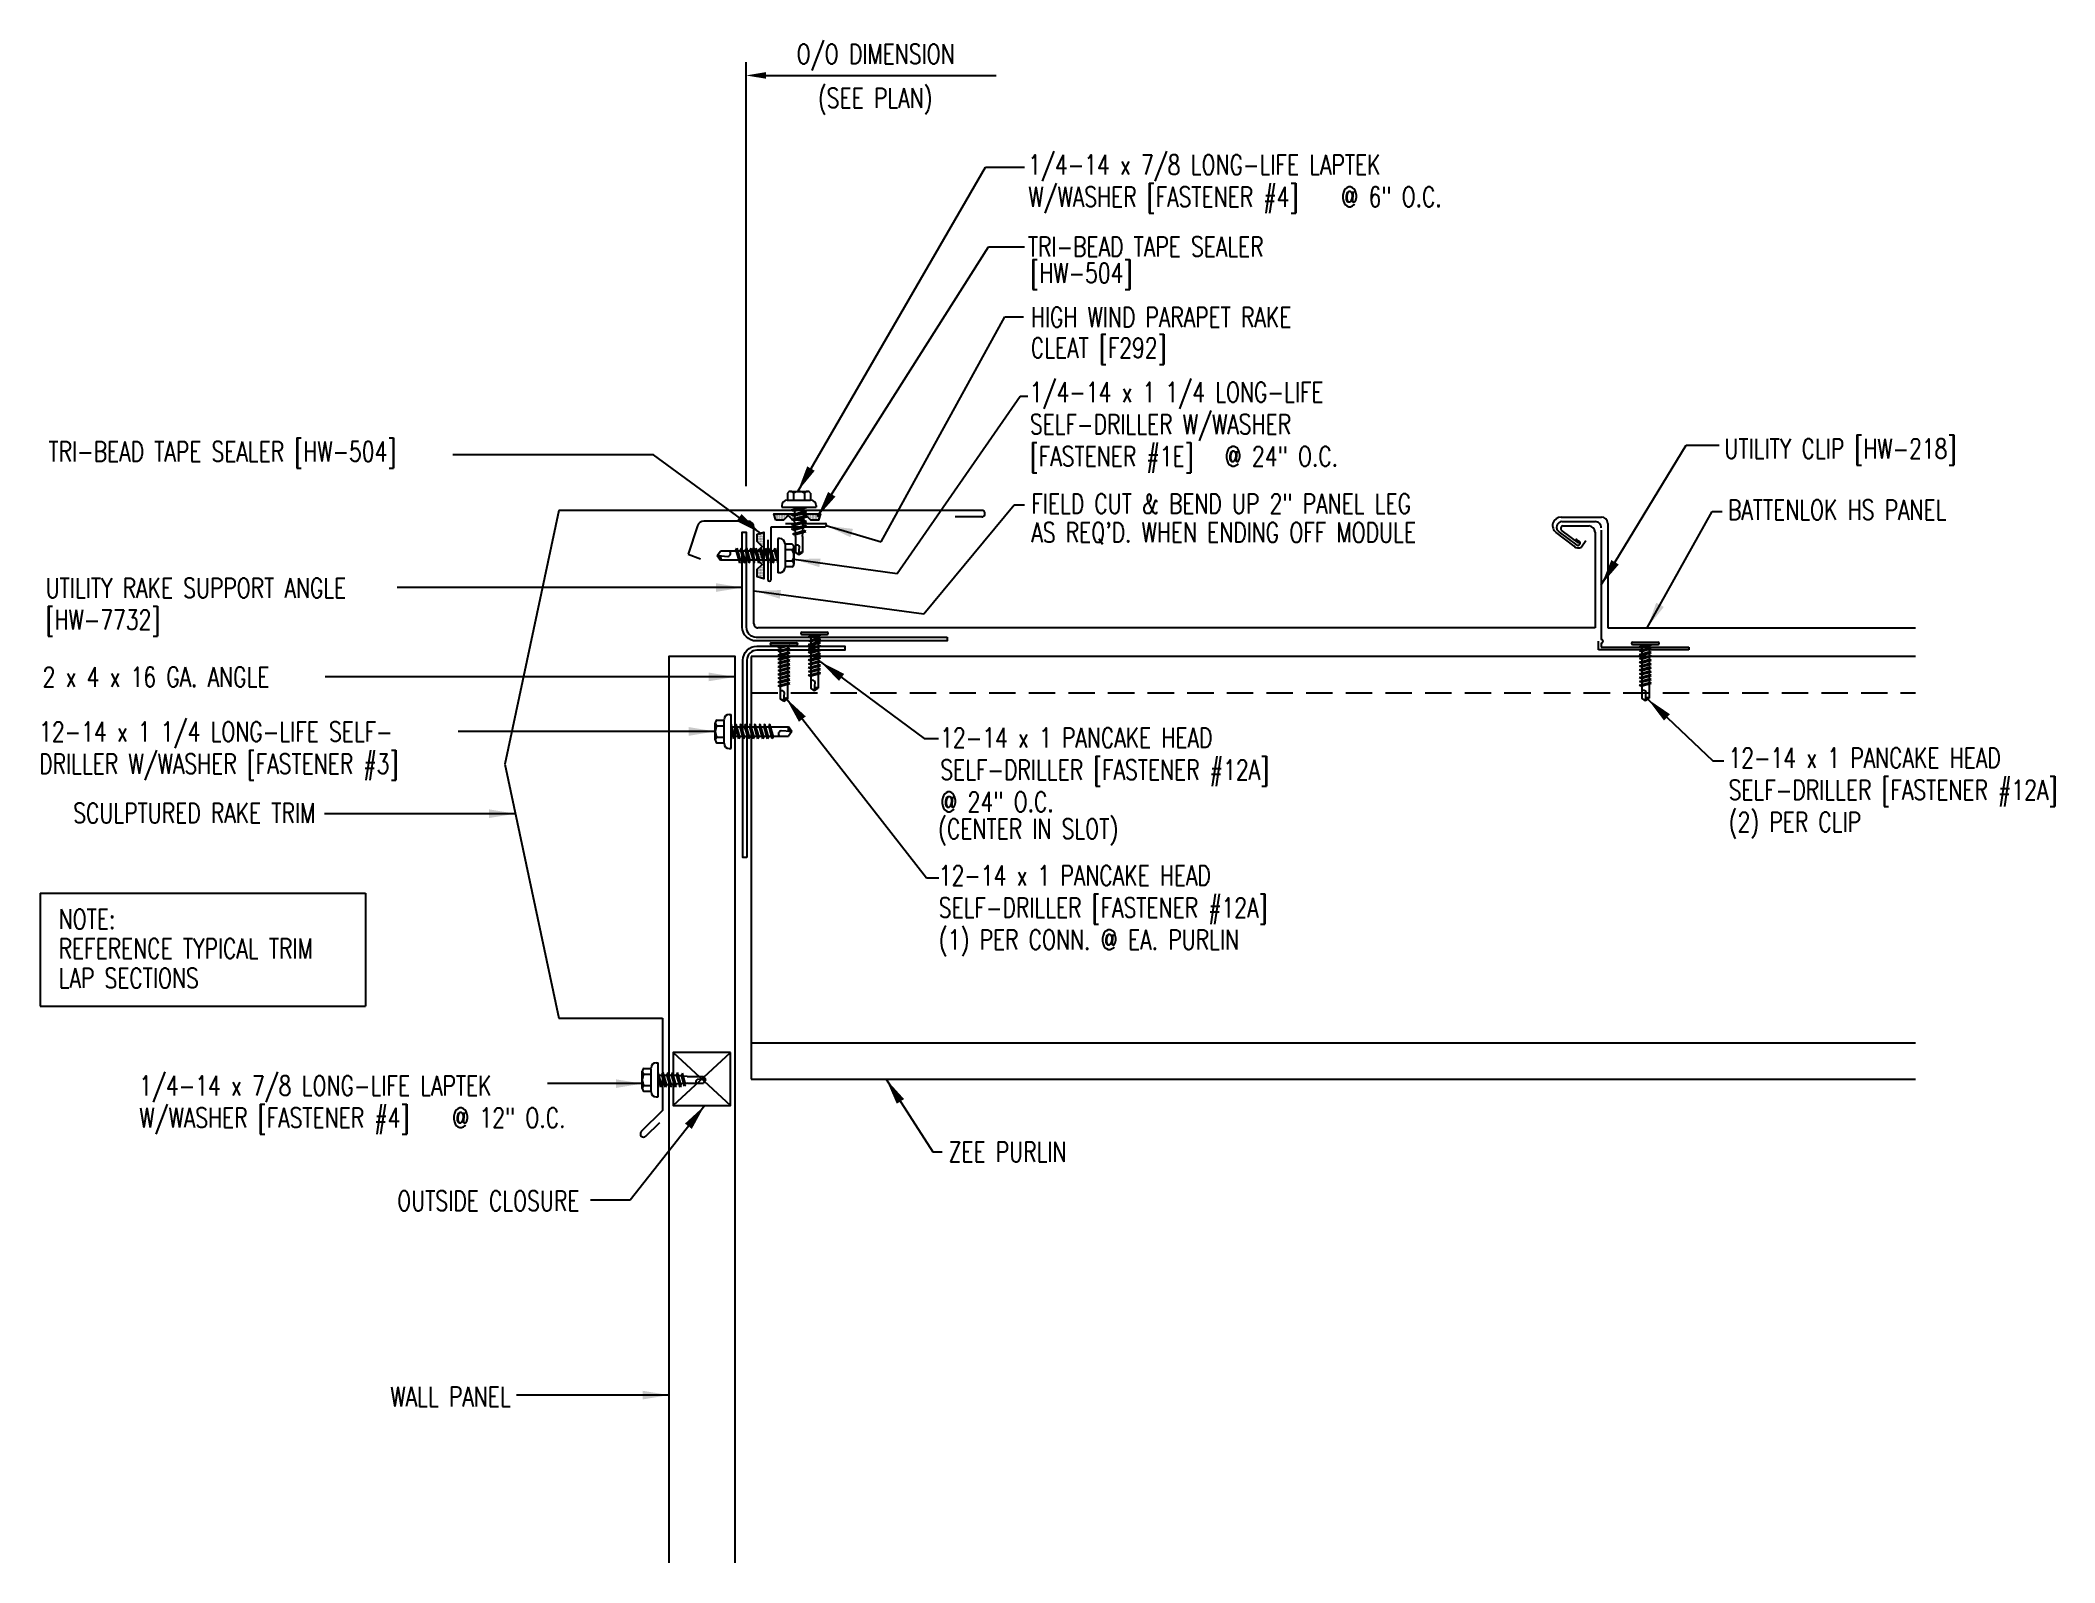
# Model space of a CAD drawing. Header units: inches. Extents: x 3.9 to 42, y 11.1 to 39.9.
import ezdxf
from ezdxf.enums import TextEntityAlignment as Align

# ---------------------------------------------------------------- set-up
doc = ezdxf.new("R2010")
doc.units = ezdxf.units.IN
doc.header["$MEASUREMENT"] = 0
doc.linetypes.add('HIDDEN', pattern=[0.375, 0.25, -0.125])
for name, color, linetype in [('clip', 5, 'Continuous'), ('CLO', 3, 'Continuous'), ('DIM', 2, 'Continuous'), ('FASTENER', 9, 'Continuous'), ('PANEL', 11, 'Continuous'), ('STLA', 10, 'Continuous'), ('TAPE', 8, 'Continuous'), ('TEXT', 2, 'Continuous'), ('TRIM', 6, 'Continuous')]:
    doc.layers.add(name, color=color, linetype=linetype)
doc.styles.add('TEXT1', font='ROMANS.shx', dxfattribs={"width": 0.75, "height": 0.375})
doc.dimstyles.new('DETAIL$7$7', dxfattribs={"dimscale": 4, "dimtxt": 0.375, "dimasz": 0.125, "dimexe": 0.0625, "dimexo": 0.125, "dimgap": 0.0625, "dimtad": 1, "dimdec": 4, "dimzin": 3, "dimdsep": 46, "dimlunit": 4, "dimtxsty": 'TEXT1', "dimblk": 'ARCHTICK', "dimcen": 0.0625, "dimclrd": 7, "dimclre": 7, "dimclrt": 2, "dimadec": 0, "dimazin": 0, "dimtfac": 0.59375, "dimtdec": 4, "dimtmove": 2, "dimatfit": 3, "dimfxl": 0, "dimfrac": 2, "dimtolj": 1, "dimtzin": 3, "dimarcsym": 0})

msp = doc.modelspace()

# ---------------------------------------------------------------- texts
at = {"layer": 'TEXT', "style": 'TEXT1', "width": 0.75}
for s, p in [('TRI-BEAD TAPE SEALER', (22.557, 35.825)), ('[HW-504]', (22.604, 35.325)), ('HIGH WIND PARAPET RAKE', (22.613, 34.49)), ('CLEAT [F292]', (22.613, 33.908)), ('UTILITY CLIP [HW-218]', (35.739, 32.001)), ('TRI-BEAD TAPE SEALER [HW-504]', (4.023, 31.946)), ('FIELD CUT & BEND UP 2" PANEL LEG', (22.623, 30.959)), ('BATTENLOK HS PANEL', (35.805, 30.842)), ("AS REQ'D. WHEN ENDING OFF MODULE", (22.623, 30.416)), ('UTILITY RAKE SUPPORT ANGLE', (3.969, 29.363)), ('[HW-7732]', (3.969, 28.763)), ('2 x 4 x 16 GA. ANGLE', (3.914, 27.68)), ('12-14 x 1 PANCAKE HEAD', (35.818, 26.148)), ('SELF-DRILLER [FASTENER #12A]', (35.818, 25.541)), ('(CENTER IN SLOT)', (20.857, 24.804)), ('(2) PER CLIP', (35.818, 24.934)), ('ZEE PURLIN', (21.058, 18.692))]:
    msp.add_text(s, height=0.375, dxfattribs=at).set_placement(p)
for s, p in [('SCULPTURED RAKE TRIM', (9.073, 25.104)), ('OUTSIDE CLOSURE', (14.07, 17.763)), ('WALL PANEL', (12.771, 14.059))]:
    msp.add_text(s, height=0.375, dxfattribs=at).set_placement(p, align=Align.RIGHT)
at = {"layer": 'TRIM', "color": 2, "style": 'TEXT1', "width": 0.75}
for s, p in [('O/O DIMENSION', (18.183, 39.471)), ('(SEE PLAN)', (18.583, 38.638))]:
    msp.add_text(s, height=0.375, dxfattribs=at).set_placement(p)

# ---------------------------------------------------------------- blocks, each defined once
blk = doc.blocks.new('*X2')
at = {"color": 0}
for p, q in [((-0.434, 0.135), (-0.434, 0.135)), ((-0.434, 0.123), (-0.434, 0.123)), ((-0.422, 0.141), (-0.422, 0.141)), ((-0.422, 0.129), (-0.422, 0.129)), ((-0.422, 0.117), (-0.422, 0.117)), ((-0.422, 0.105), (-0.422, 0.105)), ((-0.422, 0.094), (-0.422, 0.094)), ((-0.422, 0.082), (-0.422, 0.082)), ((-0.41, 0.135), (-0.41, 0.135)), ((-0.41, 0.123), (-0.41, 0.123)), ((-0.41, 0.111), (-0.41, 0.111)), ((-0.41, 0.1), (-0.41, 0.1)), ((-0.41, 0.088), (-0.41, 0.088)), ((-0.41, 0.076), (-0.41, 0.076)), ((-0.41, 0.064), (-0.41, 0.064)), ((-0.41, 0.053), (-0.41, 0.053)), ((-0.41, 0.041), (-0.41, 0.041)), ((-0.398, 0.141), (-0.398, 0.141)), ((-0.398, 0.129), (-0.398, 0.129)), ((-0.398, 0.117), (-0.398, 0.117)), ((-0.398, 0.105), (-0.398, 0.105)), ((-0.398, 0.094), (-0.398, 0.094)), ((-0.398, 0.082), (-0.398, 0.082)), ((-0.398, 0.07), (-0.398, 0.07)), ((-0.398, 0.059), (-0.398, 0.059)), ((-0.398, 0.047), (-0.398, 0.047)), ((-0.398, 0.035), (-0.398, 0.035)), ((-0.398, 0.023), (-0.398, 0.023)), ((-0.387, 0.135), (-0.387, 0.135)), ((-0.387, 0.123), (-0.387, 0.123)), ((-0.387, 0.111), (-0.387, 0.111)), ((-0.387, 0.1), (-0.387, 0.1)), ((-0.387, 0.088), (-0.387, 0.088)), ((-0.387, 0.076), (-0.387, 0.076)), ((-0.387, 0.064), (-0.387, 0.064)), ((-0.387, 0.053), (-0.387, 0.053)), ((-0.387, 0.041), (-0.387, 0.041)), ((-0.387, 0.029), (-0.387, 0.029)), ((-0.375, 0.141), (-0.375, 0.141)), ((-0.375, 0.129), (-0.375, 0.129)), ((-0.375, 0.117), (-0.375, 0.117)), ((-0.375, 0.105), (-0.375, 0.105)), ((-0.375, 0.094), (-0.375, 0.094)), ((-0.375, 0.082), (-0.375, 0.082)), ((-0.375, 0.07), (-0.375, 0.07)), ((-0.375, 0.059), (-0.375, 0.059)), ((-0.375, 0.047), (-0.375, 0.047)), ((-0.375, 0.035), (-0.375, 0.035)), ((-0.375, 0.023), (-0.375, 0.023)), ((-0.363, 0.135), (-0.363, 0.135)), ((-0.363, 0.123), (-0.363, 0.123)), ((-0.363, 0.111), (-0.363, 0.111)), ((-0.363, 0.1), (-0.363, 0.1)), ((-0.363, 0.088), (-0.363, 0.088)), ((-0.363, 0.076), (-0.363, 0.076)), ((-0.363, 0.064), (-0.363, 0.064)), ((-0.363, 0.053), (-0.363, 0.053)), ((-0.363, 0.041), (-0.363, 0.041)), ((-0.363, 0.029), (-0.363, 0.029)), ((-0.352, 0.141), (-0.352, 0.141)), ((-0.352, 0.129), (-0.352, 0.129)), ((-0.352, 0.117), (-0.352, 0.117)), ((-0.352, 0.105), (-0.352, 0.105)), ((-0.352, 0.094), (-0.352, 0.094)), ((-0.352, 0.082), (-0.352, 0.082)), ((-0.352, 0.07), (-0.352, 0.07)), ((-0.352, 0.059), (-0.352, 0.059)), ((-0.352, 0.047), (-0.352, 0.047)), ((-0.352, 0.035), (-0.352, 0.035)), ((-0.352, 0.023), (-0.352, 0.023)), ((-0.34, 0.135), (-0.34, 0.135)), ((-0.34, 0.123), (-0.34, 0.123)), ((-0.34, 0.111), (-0.34, 0.111)), ((-0.34, 0.1), (-0.34, 0.1)), ((-0.34, 0.088), (-0.34, 0.088)), ((-0.34, 0.076), (-0.34, 0.076)), ((-0.34, 0.064), (-0.34, 0.064)), ((-0.34, 0.053), (-0.34, 0.053)), ((-0.34, 0.041), (-0.34, 0.041)), ((-0.34, 0.029), (-0.34, 0.029)), ((-0.328, 0.141), (-0.328, 0.141)), ((-0.328, 0.129), (-0.328, 0.129)), ((-0.328, 0.117), (-0.328, 0.117)), ((-0.328, 0.105), (-0.328, 0.105)), ((-0.328, 0.094), (-0.328, 0.094)), ((-0.328, 0.082), (-0.328, 0.082)), ((-0.328, 0.07), (-0.328, 0.07)), ((-0.328, 0.059), (-0.328, 0.059)), ((-0.328, 0.047), (-0.328, 0.047)), ((-0.328, 0.035), (-0.328, 0.035)), ((-0.328, 0.023), (-0.328, 0.023)), ((-0.316, 0.135), (-0.316, 0.135)), ((-0.316, 0.123), (-0.316, 0.123)), ((-0.316, 0.111), (-0.316, 0.111)), ((-0.316, 0.1), (-0.316, 0.1)), ((-0.316, 0.088), (-0.316, 0.088)), ((-0.316, 0.076), (-0.316, 0.076)), ((-0.316, 0.064), (-0.316, 0.064)), ((-0.316, 0.053), (-0.316, 0.053)), ((-0.316, 0.041), (-0.316, 0.041)), ((-0.316, 0.029), (-0.316, 0.029)), ((-0.305, 0.141), (-0.305, 0.141)), ((-0.305, 0.129), (-0.305, 0.129)), ((-0.305, 0.117), (-0.305, 0.117)), ((-0.305, 0.105), (-0.305, 0.105)), ((-0.305, 0.094), (-0.305, 0.094)), ((-0.305, 0.082), (-0.305, 0.082)), ((-0.305, 0.07), (-0.305, 0.07)), ((-0.305, 0.059), (-0.305, 0.059)), ((-0.305, 0.047), (-0.305, 0.047)), ((-0.305, 0.035), (-0.305, 0.035)), ((-0.305, 0.023), (-0.305, 0.023)), ((-0.293, 0.135), (-0.293, 0.135)), ((-0.293, 0.123), (-0.293, 0.123)), ((-0.293, 0.111), (-0.293, 0.111)), ((-0.293, 0.1), (-0.293, 0.1)), ((-0.293, 0.088), (-0.293, 0.088)), ((-0.293, 0.076), (-0.293, 0.076)), ((-0.293, 0.064), (-0.293, 0.064)), ((-0.293, 0.053), (-0.293, 0.053)), ((-0.293, 0.041), (-0.293, 0.041)), ((-0.293, 0.029), (-0.293, 0.029)), ((-0.281, 0.141), (-0.281, 0.141)), ((-0.281, 0.129), (-0.281, 0.129)), ((-0.281, 0.117), (-0.281, 0.117)), ((-0.281, 0.105), (-0.281, 0.105)), ((-0.281, 0.094), (-0.281, 0.094)), ((-0.281, 0.082), (-0.281, 0.082)), ((-0.281, 0.07), (-0.281, 0.07)), ((-0.281, 0.059), (-0.281, 0.059)), ((-0.281, 0.047), (-0.281, 0.047)), ((-0.281, 0.035), (-0.281, 0.035)), ((-0.281, 0.023), (-0.281, 0.023)), ((-0.27, 0.135), (-0.27, 0.135)), ((-0.27, 0.123), (-0.27, 0.123)), ((-0.27, 0.111), (-0.27, 0.111)), ((-0.27, 0.1), (-0.27, 0.1)), ((-0.27, 0.088), (-0.27, 0.088)), ((-0.27, 0.076), (-0.27, 0.076)), ((-0.27, 0.064), (-0.27, 0.064)), ((-0.27, 0.053), (-0.27, 0.053)), ((-0.27, 0.041), (-0.27, 0.041)), ((-0.27, 0.029), (-0.27, 0.029)), ((-0.258, 0.141), (-0.258, 0.141)), ((-0.258, 0.129), (-0.258, 0.129)), ((-0.258, 0.117), (-0.258, 0.117)), ((-0.258, 0.105), (-0.258, 0.105)), ((-0.258, 0.094), (-0.258, 0.094)), ((-0.258, 0.082), (-0.258, 0.082)), ((-0.258, 0.07), (-0.258, 0.07)), ((-0.258, 0.059), (-0.258, 0.059)), ((-0.258, 0.047), (-0.258, 0.047)), ((-0.258, 0.035), (-0.258, 0.035)), ((-0.258, 0.023), (-0.258, 0.023)), ((-0.246, 0.135), (-0.246, 0.135)), ((-0.246, 0.123), (-0.246, 0.123)), ((-0.246, 0.111), (-0.246, 0.111)), ((-0.246, 0.1), (-0.246, 0.1)), ((-0.246, 0.088), (-0.246, 0.088)), ((-0.246, 0.076), (-0.246, 0.076)), ((-0.246, 0.064), (-0.246, 0.064)), ((-0.246, 0.053), (-0.246, 0.053)), ((-0.246, 0.041), (-0.246, 0.041)), ((-0.234, 0.141), (-0.234, 0.141)), ((-0.234, 0.129), (-0.234, 0.129)), ((-0.234, 0.117), (-0.234, 0.117)), ((-0.234, 0.105), (-0.234, 0.105)), ((-0.234, 0.094), (-0.234, 0.094)), ((-0.234, 0.082), (-0.234, 0.082)), ((-0.234, 0.07), (-0.234, 0.07)), ((-0.234, 0.059), (-0.234, 0.059)), ((-0.234, 0.047), (-0.234, 0.047)), ((-0.223, 0.135), (-0.223, 0.135)), ((-0.223, 0.123), (-0.223, 0.123)), ((-0.223, 0.111), (-0.223, 0.111)), ((-0.223, 0.1), (-0.223, 0.1)), ((-0.223, 0.088), (-0.223, 0.088)), ((-0.223, 0.076), (-0.223, 0.076)), ((-0.223, 0.064), (-0.223, 0.064)), ((-0.211, 0.141), (-0.211, 0.141)), ((-0.211, 0.129), (-0.211, 0.129)), ((-0.211, 0.117), (-0.211, 0.117)), ((-0.211, 0.105), (-0.211, 0.105)), ((-0.211, 0.094), (-0.211, 0.094)), ((-0.211, 0.082), (-0.211, 0.082)), ((-0.211, 0.07), (-0.211, 0.07)), ((-0.199, 0.135), (-0.199, 0.135)), ((-0.199, 0.123), (-0.199, 0.123)), ((-0.199, 0.111), (-0.199, 0.111)), ((-0.199, 0.1), (-0.199, 0.1)), ((-0.199, 0.088), (-0.199, 0.088)), ((-0.188, 0.141), (-0.188, 0.141)), ((-0.188, 0.129), (-0.188, 0.129)), ((-0.188, 0.117), (-0.188, 0.117)), ((-0.188, 0.105), (-0.188, 0.105)), ((-0.188, 0.094), (-0.188, 0.094)), ((-0.176, 0.135), (-0.176, 0.135)), ((-0.176, 0.123), (-0.176, 0.123)), ((-0.176, 0.111), (-0.176, 0.111)), ((-0.164, 0.141), (-0.164, 0.141)), ((-0.164, 0.129), (-0.164, 0.129)), ((-0.164, 0.117), (-0.164, 0.117)), ((-0.164, 0.105), (-0.164, 0.105)), ((-0.152, 0.135), (-0.152, 0.135)), ((-0.152, 0.123), (-0.152, 0.123)), ((-0.152, 0.111), (-0.152, 0.111)), ((-0.152, 0.1), (-0.152, 0.1)), ((-0.141, 0.141), (-0.141, 0.141)), ((-0.141, 0.129), (-0.141, 0.129)), ((-0.141, 0.117), (-0.141, 0.117)), ((-0.141, 0.105), (-0.141, 0.105)), ((-0.141, 0.094), (-0.141, 0.094)), ((-0.141, 0.082), (-0.141, 0.082)), ((-0.129, 0.135), (-0.129, 0.135)), ((-0.129, 0.123), (-0.129, 0.123)), ((-0.129, 0.111), (-0.129, 0.111)), ((-0.129, 0.1), (-0.129, 0.1)), ((-0.129, 0.088), (-0.129, 0.088)), ((-0.129, 0.076), (-0.129, 0.076)), ((-0.117, 0.141), (-0.117, 0.141)), ((-0.117, 0.129), (-0.117, 0.129)), ((-0.117, 0.117), (-0.117, 0.117)), ((-0.117, 0.105), (-0.117, 0.105)), ((-0.117, 0.094), (-0.117, 0.094)), ((-0.117, 0.082), (-0.117, 0.082)), ((-0.117, 0.07), (-0.117, 0.07)), ((-0.117, 0.059), (-0.117, 0.059)), ((-0.105, 0.135), (-0.105, 0.135)), ((-0.105, 0.123), (-0.105, 0.123)), ((-0.105, 0.111), (-0.105, 0.111)), ((-0.105, 0.1), (-0.105, 0.1)), ((-0.105, 0.088), (-0.105, 0.088)), ((-0.105, 0.076), (-0.105, 0.076)), ((-0.105, 0.064), (-0.105, 0.064)), ((-0.105, 0.053), (-0.105, 0.053)), ((-0.094, 0.141), (-0.094, 0.141)), ((-0.094, 0.129), (-0.094, 0.129)), ((-0.094, 0.117), (-0.094, 0.117)), ((-0.094, 0.105), (-0.094, 0.105)), ((-0.094, 0.094), (-0.094, 0.094)), ((-0.094, 0.082), (-0.094, 0.082)), ((-0.094, 0.07), (-0.094, 0.07)), ((-0.094, 0.059), (-0.094, 0.059)), ((-0.094, 0.047), (-0.094, 0.047)), ((-0.094, 0.035), (-0.094, 0.035)), ((-0.082, 0.135), (-0.082, 0.135)), ((-0.082, 0.123), (-0.082, 0.123)), ((-0.082, 0.111), (-0.082, 0.111)), ((-0.082, 0.1), (-0.082, 0.1)), ((-0.082, 0.088), (-0.082, 0.088)), ((-0.082, 0.076), (-0.082, 0.076)), ((-0.082, 0.064), (-0.082, 0.064)), ((-0.082, 0.053), (-0.082, 0.053)), ((-0.082, 0.041), (-0.082, 0.041)), ((-0.082, 0.029), (-0.082, 0.029)), ((-0.07, 0.141), (-0.07, 0.141)), ((-0.07, 0.129), (-0.07, 0.129)), ((-0.07, 0.117), (-0.07, 0.117)), ((-0.07, 0.105), (-0.07, 0.105)), ((-0.07, 0.094), (-0.07, 0.094)), ((-0.07, 0.082), (-0.07, 0.082)), ((-0.07, 0.07), (-0.07, 0.07)), ((-0.07, 0.059), (-0.07, 0.059)), ((-0.07, 0.047), (-0.07, 0.047)), ((-0.07, 0.035), (-0.07, 0.035)), ((-0.07, 0.023), (-0.07, 0.023)), ((-0.059, 0.135), (-0.059, 0.135)), ((-0.059, 0.123), (-0.059, 0.123)), ((-0.059, 0.111), (-0.059, 0.111)), ((-0.059, 0.1), (-0.059, 0.1)), ((-0.059, 0.088), (-0.059, 0.088)), ((-0.059, 0.076), (-0.059, 0.076)), ((-0.059, 0.064), (-0.059, 0.064)), ((-0.059, 0.053), (-0.059, 0.053)), ((-0.059, 0.041), (-0.059, 0.041)), ((-0.059, 0.029), (-0.059, 0.029)), ((-0.047, 0.141), (-0.047, 0.141)), ((-0.047, 0.129), (-0.047, 0.129)), ((-0.047, 0.117), (-0.047, 0.117)), ((-0.047, 0.105), (-0.047, 0.105)), ((-0.047, 0.094), (-0.047, 0.094)), ((-0.047, 0.082), (-0.047, 0.082)), ((-0.047, 0.07), (-0.047, 0.07)), ((-0.047, 0.059), (-0.047, 0.059)), ((-0.047, 0.047), (-0.047, 0.047)), ((-0.047, 0.035), (-0.047, 0.035)), ((-0.047, 0.023), (-0.047, 0.023)), ((-0.035, 0.135), (-0.035, 0.135)), ((-0.035, 0.123), (-0.035, 0.123)), ((-0.035, 0.111), (-0.035, 0.111)), ((-0.035, 0.1), (-0.035, 0.1)), ((-0.035, 0.088), (-0.035, 0.088)), ((-0.035, 0.076), (-0.035, 0.076)), ((-0.035, 0.064), (-0.035, 0.064)), ((-0.035, 0.053), (-0.035, 0.053)), ((-0.035, 0.041), (-0.035, 0.041)), ((-0.035, 0.029), (-0.035, 0.029)), ((-0.023, 0.141), (-0.023, 0.141)), ((-0.023, 0.129), (-0.023, 0.129)), ((-0.023, 0.117), (-0.023, 0.117)), ((-0.023, 0.105), (-0.023, 0.105)), ((-0.023, 0.094), (-0.023, 0.094)), ((-0.023, 0.082), (-0.023, 0.082)), ((-0.023, 0.07), (-0.023, 0.07)), ((-0.023, 0.059), (-0.023, 0.059)), ((-0.023, 0.047), (-0.023, 0.047)), ((-0.023, 0.035), (-0.023, 0.035)), ((-0.023, 0.023), (-0.023, 0.023)), ((-0.012, 0.135), (-0.012, 0.135)), ((-0.012, 0.123), (-0.012, 0.123)), ((-0.012, 0.111), (-0.012, 0.111)), ((-0.012, 0.1), (-0.012, 0.1)), ((-0.012, 0.088), (-0.012, 0.088)), ((-0.012, 0.076), (-0.012, 0.076)), ((-0.012, 0.064), (-0.012, 0.064)), ((-0.012, 0.053), (-0.012, 0.053)), ((-0.012, 0.041), (-0.012, 0.041)), ((-0.012, 0.029), (-0.012, 0.029)), ((0, 0.141), (0, 0.141)), ((0, 0.129), (0, 0.129)), ((0, 0.117), (0, 0.117)), ((0, 0.105), (0, 0.105)), ((0, 0.094), (0, 0.094)), ((0, 0.082), (0, 0.082)), ((0, 0.07), (0, 0.07)), ((0, 0.059), (0, 0.059)), ((0, 0.047), (0, 0.047)), ((0, 0.035), (0, 0.035)), ((0, 0.023), (0, 0.023)), ((0.012, 0.135), (0.012, 0.135)), ((0.012, 0.123), (0.012, 0.123)), ((0.012, 0.111), (0.012, 0.111)), ((0.012, 0.1), (0.012, 0.1)), ((0.012, 0.088), (0.012, 0.088)), ((0.012, 0.076), (0.012, 0.076)), ((0.012, 0.064), (0.012, 0.064)), ((0.012, 0.053), (0.012, 0.053)), ((0.012, 0.041), (0.012, 0.041)), ((0.012, 0.029), (0.012, 0.029)), ((0.023, 0.141), (0.023, 0.141)), ((0.023, 0.129), (0.023, 0.129)), ((0.023, 0.117), (0.023, 0.117)), ((0.023, 0.105), (0.023, 0.105)), ((0.023, 0.094), (0.023, 0.094)), ((0.023, 0.082), (0.023, 0.082)), ((0.023, 0.07), (0.023, 0.07)), ((0.023, 0.059), (0.023, 0.059)), ((0.023, 0.047), (0.023, 0.047)), ((0.023, 0.035), (0.023, 0.035)), ((0.023, 0.023), (0.023, 0.023)), ((0.035, 0.135), (0.035, 0.135)), ((0.035, 0.123), (0.035, 0.123)), ((0.035, 0.111), (0.035, 0.111)), ((0.035, 0.1), (0.035, 0.1)), ((0.035, 0.088), (0.035, 0.088)), ((0.035, 0.076), (0.035, 0.076)), ((0.035, 0.064), (0.035, 0.064)), ((0.035, 0.053), (0.035, 0.053)), ((0.035, 0.041), (0.035, 0.041)), ((0.035, 0.029), (0.035, 0.029)), ((0.047, 0.141), (0.047, 0.141)), ((0.047, 0.129), (0.047, 0.129)), ((0.047, 0.117), (0.047, 0.117)), ((0.047, 0.105), (0.047, 0.105)), ((0.047, 0.094), (0.047, 0.094)), ((0.047, 0.082), (0.047, 0.082)), ((0.047, 0.07), (0.047, 0.07)), ((0.047, 0.059), (0.047, 0.059)), ((0.047, 0.047), (0.047, 0.047)), ((0.047, 0.035), (0.047, 0.035)), ((0.047, 0.023), (0.047, 0.023)), ((0.059, 0.135), (0.059, 0.135)), ((0.059, 0.123), (0.059, 0.123)), ((0.059, 0.111), (0.059, 0.111)), ((0.059, 0.1), (0.059, 0.1)), ((0.059, 0.088), (0.059, 0.088)), ((0.059, 0.076), (0.059, 0.076)), ((0.059, 0.064), (0.059, 0.064)), ((0.059, 0.053), (0.059, 0.053)), ((0.059, 0.041), (0.059, 0.041)), ((0.059, 0.029), (0.059, 0.029)), ((0.07, 0.141), (0.07, 0.141)), ((0.07, 0.129), (0.07, 0.129)), ((0.07, 0.117), (0.07, 0.117)), ((0.07, 0.105), (0.07, 0.105)), ((0.07, 0.094), (0.07, 0.094)), ((0.07, 0.082), (0.07, 0.082)), ((0.07, 0.07), (0.07, 0.07)), ((0.07, 0.059), (0.07, 0.059)), ((0.07, 0.047), (0.07, 0.047)), ((0.07, 0.035), (0.07, 0.035)), ((0.07, 0.023), (0.07, 0.023)), ((0.082, 0.135), (0.082, 0.135)), ((0.082, 0.123), (0.082, 0.123)), ((0.082, 0.111), (0.082, 0.111)), ((0.082, 0.1), (0.082, 0.1)), ((0.082, 0.088), (0.082, 0.088)), ((0.082, 0.076), (0.082, 0.076)), ((0.082, 0.064), (0.082, 0.064)), ((0.082, 0.053), (0.082, 0.053)), ((0.082, 0.041), (0.082, 0.041)), ((0.082, 0.029), (0.082, 0.029)), ((0.094, 0.141), (0.094, 0.141)), ((0.094, 0.129), (0.094, 0.129)), ((0.094, 0.117), (0.094, 0.117)), ((0.094, 0.105), (0.094, 0.105)), ((0.094, 0.094), (0.094, 0.094)), ((0.094, 0.082), (0.094, 0.082)), ((0.094, 0.07), (0.094, 0.07)), ((0.094, 0.059), (0.094, 0.059)), ((0.094, 0.047), (0.094, 0.047)), ((0.094, 0.035), (0.094, 0.035)), ((0.105, 0.135), (0.105, 0.135)), ((0.105, 0.123), (0.105, 0.123)), ((0.105, 0.111), (0.105, 0.111)), ((0.105, 0.1), (0.105, 0.1)), ((0.105, 0.088), (0.105, 0.088)), ((0.105, 0.076), (0.105, 0.076)), ((0.105, 0.064), (0.105, 0.064)), ((0.105, 0.053), (0.105, 0.053)), ((0.117, 0.141), (0.117, 0.141)), ((0.117, 0.129), (0.117, 0.129)), ((0.117, 0.117), (0.117, 0.117)), ((0.117, 0.105), (0.117, 0.105)), ((0.117, 0.094), (0.117, 0.094)), ((0.117, 0.082), (0.117, 0.082)), ((0.117, 0.07), (0.117, 0.07)), ((0.117, 0.059), (0.117, 0.059)), ((0.129, 0.135), (0.129, 0.135)), ((0.129, 0.123), (0.129, 0.123)), ((0.129, 0.111), (0.129, 0.111)), ((0.129, 0.1), (0.129, 0.1)), ((0.129, 0.088), (0.129, 0.088)), ((0.129, 0.076), (0.129, 0.076)), ((0.141, 0.141), (0.141, 0.141)), ((0.141, 0.129), (0.141, 0.129)), ((0.141, 0.117), (0.141, 0.117)), ((0.141, 0.105), (0.141, 0.105)), ((0.141, 0.094), (0.141, 0.094)), ((0.141, 0.082), (0.141, 0.082)), ((0.152, 0.135), (0.152, 0.135)), ((0.152, 0.123), (0.152, 0.123)), ((0.152, 0.111), (0.152, 0.111)), ((0.152, 0.1), (0.152, 0.1)), ((0.164, 0.141), (0.164, 0.141)), ((0.164, 0.129), (0.164, 0.129)), ((0.164, 0.117), (0.164, 0.117)), ((0.164, 0.105), (0.164, 0.105)), ((0.176, 0.135), (0.176, 0.135)), ((0.176, 0.123), (0.176, 0.123)), ((0.176, 0.111), (0.176, 0.111)), ((0.188, 0.141), (0.188, 0.141)), ((0.188, 0.129), (0.188, 0.129)), ((0.188, 0.117), (0.188, 0.117)), ((0.188, 0.105), (0.188, 0.105)), ((0.188, 0.094), (0.188, 0.094)), ((0.199, 0.135), (0.199, 0.135)), ((0.199, 0.123), (0.199, 0.123)), ((0.199, 0.111), (0.199, 0.111)), ((0.199, 0.1), (0.199, 0.1)), ((0.199, 0.088), (0.199, 0.088)), ((0.211, 0.141), (0.211, 0.141)), ((0.211, 0.129), (0.211, 0.129)), ((0.211, 0.117), (0.211, 0.117)), ((0.211, 0.105), (0.211, 0.105)), ((0.211, 0.094), (0.211, 0.094)), ((0.211, 0.082), (0.211, 0.082)), ((0.211, 0.07), (0.211, 0.07)), ((0.223, 0.135), (0.223, 0.135)), ((0.223, 0.123), (0.223, 0.123)), ((0.223, 0.111), (0.223, 0.111)), ((0.223, 0.1), (0.223, 0.1)), ((0.223, 0.088), (0.223, 0.088)), ((0.223, 0.076), (0.223, 0.076)), ((0.223, 0.064), (0.223, 0.064)), ((0.234, 0.141), (0.234, 0.141)), ((0.234, 0.129), (0.234, 0.129)), ((0.234, 0.117), (0.234, 0.117)), ((0.234, 0.105), (0.234, 0.105)), ((0.234, 0.094), (0.234, 0.094)), ((0.234, 0.082), (0.234, 0.082)), ((0.234, 0.07), (0.234, 0.07)), ((0.234, 0.059), (0.234, 0.059)), ((0.234, 0.047), (0.234, 0.047)), ((0.246, 0.135), (0.246, 0.135)), ((0.246, 0.123), (0.246, 0.123)), ((0.246, 0.111), (0.246, 0.111)), ((0.246, 0.1), (0.246, 0.1)), ((0.246, 0.088), (0.246, 0.088)), ((0.246, 0.076), (0.246, 0.076)), ((0.246, 0.064), (0.246, 0.064)), ((0.246, 0.053), (0.246, 0.053)), ((0.246, 0.041), (0.246, 0.041)), ((0.258, 0.141), (0.258, 0.141)), ((0.258, 0.129), (0.258, 0.129)), ((0.258, 0.117), (0.258, 0.117)), ((0.258, 0.105), (0.258, 0.105)), ((0.258, 0.094), (0.258, 0.094)), ((0.258, 0.082), (0.258, 0.082)), ((0.258, 0.07), (0.258, 0.07)), ((0.258, 0.059), (0.258, 0.059)), ((0.258, 0.047), (0.258, 0.047)), ((0.258, 0.035), (0.258, 0.035)), ((0.258, 0.023), (0.258, 0.023)), ((0.27, 0.135), (0.27, 0.135)), ((0.27, 0.123), (0.27, 0.123)), ((0.27, 0.111), (0.27, 0.111)), ((0.27, 0.1), (0.27, 0.1)), ((0.27, 0.088), (0.27, 0.088)), ((0.27, 0.076), (0.27, 0.076)), ((0.27, 0.064), (0.27, 0.064)), ((0.27, 0.053), (0.27, 0.053)), ((0.27, 0.041), (0.27, 0.041)), ((0.27, 0.029), (0.27, 0.029)), ((0.281, 0.141), (0.281, 0.141)), ((0.281, 0.129), (0.281, 0.129)), ((0.281, 0.117), (0.281, 0.117)), ((0.281, 0.105), (0.281, 0.105)), ((0.281, 0.094), (0.281, 0.094)), ((0.281, 0.082), (0.281, 0.082)), ((0.281, 0.07), (0.281, 0.07)), ((0.281, 0.059), (0.281, 0.059)), ((0.281, 0.047), (0.281, 0.047)), ((0.281, 0.035), (0.281, 0.035)), ((0.281, 0.023), (0.281, 0.023)), ((0.293, 0.135), (0.293, 0.135)), ((0.293, 0.123), (0.293, 0.123)), ((0.293, 0.111), (0.293, 0.111)), ((0.293, 0.1), (0.293, 0.1)), ((0.293, 0.088), (0.293, 0.088)), ((0.293, 0.076), (0.293, 0.076)), ((0.293, 0.064), (0.293, 0.064)), ((0.293, 0.053), (0.293, 0.053)), ((0.293, 0.041), (0.293, 0.041)), ((0.293, 0.029), (0.293, 0.029)), ((0.305, 0.141), (0.305, 0.141)), ((0.305, 0.129), (0.305, 0.129)), ((0.305, 0.117), (0.305, 0.117)), ((0.305, 0.105), (0.305, 0.105)), ((0.305, 0.094), (0.305, 0.094)), ((0.305, 0.082), (0.305, 0.082)), ((0.305, 0.07), (0.305, 0.07)), ((0.305, 0.059), (0.305, 0.059)), ((0.305, 0.047), (0.305, 0.047)), ((0.305, 0.035), (0.305, 0.035)), ((0.305, 0.023), (0.305, 0.023)), ((0.316, 0.135), (0.316, 0.135)), ((0.316, 0.123), (0.316, 0.123)), ((0.316, 0.111), (0.316, 0.111)), ((0.316, 0.1), (0.316, 0.1)), ((0.316, 0.088), (0.316, 0.088)), ((0.316, 0.076), (0.316, 0.076)), ((0.316, 0.064), (0.316, 0.064)), ((0.316, 0.053), (0.316, 0.053)), ((0.316, 0.041), (0.316, 0.041)), ((0.316, 0.029), (0.316, 0.029)), ((0.328, 0.141), (0.328, 0.141)), ((0.328, 0.129), (0.328, 0.129)), ((0.328, 0.117), (0.328, 0.117)), ((0.328, 0.105), (0.328, 0.105)), ((0.328, 0.094), (0.328, 0.094)), ((0.328, 0.082), (0.328, 0.082)), ((0.328, 0.07), (0.328, 0.07)), ((0.328, 0.059), (0.328, 0.059)), ((0.328, 0.047), (0.328, 0.047)), ((0.328, 0.035), (0.328, 0.035)), ((0.328, 0.023), (0.328, 0.023)), ((0.34, 0.135), (0.34, 0.135)), ((0.34, 0.123), (0.34, 0.123)), ((0.34, 0.111), (0.34, 0.111)), ((0.34, 0.1), (0.34, 0.1)), ((0.34, 0.088), (0.34, 0.088)), ((0.34, 0.076), (0.34, 0.076)), ((0.34, 0.064), (0.34, 0.064)), ((0.34, 0.053), (0.34, 0.053)), ((0.34, 0.041), (0.34, 0.041)), ((0.34, 0.029), (0.34, 0.029)), ((0.352, 0.141), (0.352, 0.141)), ((0.352, 0.129), (0.352, 0.129)), ((0.352, 0.117), (0.352, 0.117)), ((0.352, 0.105), (0.352, 0.105)), ((0.352, 0.094), (0.352, 0.094)), ((0.352, 0.082), (0.352, 0.082)), ((0.352, 0.07), (0.352, 0.07)), ((0.352, 0.059), (0.352, 0.059)), ((0.352, 0.047), (0.352, 0.047)), ((0.352, 0.035), (0.352, 0.035)), ((0.352, 0.023), (0.352, 0.023)), ((0.363, 0.135), (0.363, 0.135)), ((0.363, 0.123), (0.363, 0.123)), ((0.363, 0.111), (0.363, 0.111)), ((0.363, 0.1), (0.363, 0.1)), ((0.363, 0.088), (0.363, 0.088)), ((0.363, 0.076), (0.363, 0.076)), ((0.363, 0.064), (0.363, 0.064)), ((0.363, 0.053), (0.363, 0.053)), ((0.363, 0.041), (0.363, 0.041)), ((0.363, 0.029), (0.363, 0.029)), ((0.375, 0.141), (0.375, 0.141)), ((0.375, 0.129), (0.375, 0.129)), ((0.375, 0.117), (0.375, 0.117)), ((0.375, 0.105), (0.375, 0.105)), ((0.375, 0.094), (0.375, 0.094)), ((0.375, 0.082), (0.375, 0.082)), ((0.375, 0.07), (0.375, 0.07)), ((0.375, 0.059), (0.375, 0.059)), ((0.375, 0.047), (0.375, 0.047)), ((0.375, 0.035), (0.375, 0.035)), ((0.375, 0.023), (0.375, 0.023)), ((0.387, 0.135), (0.387, 0.135)), ((0.387, 0.123), (0.387, 0.123)), ((0.387, 0.111), (0.387, 0.111)), ((0.387, 0.1), (0.387, 0.1)), ((0.387, 0.088), (0.387, 0.088)), ((0.387, 0.076), (0.387, 0.076)), ((0.387, 0.064), (0.387, 0.064)), ((0.387, 0.053), (0.387, 0.053)), ((0.387, 0.041), (0.387, 0.041)), ((0.387, 0.029), (0.387, 0.029)), ((0.398, 0.141), (0.398, 0.141)), ((0.398, 0.129), (0.398, 0.129)), ((0.398, 0.117), (0.398, 0.117)), ((0.398, 0.105), (0.398, 0.105)), ((0.398, 0.094), (0.398, 0.094)), ((0.398, 0.082), (0.398, 0.082)), ((0.398, 0.07), (0.398, 0.07)), ((0.398, 0.059), (0.398, 0.059)), ((0.398, 0.047), (0.398, 0.047)), ((0.398, 0.035), (0.398, 0.035)), ((0.398, 0.023), (0.398, 0.023)), ((0.41, 0.135), (0.41, 0.135)), ((0.41, 0.123), (0.41, 0.123)), ((0.41, 0.111), (0.41, 0.111)), ((0.41, 0.1), (0.41, 0.1)), ((0.41, 0.088), (0.41, 0.088)), ((0.41, 0.076), (0.41, 0.076)), ((0.41, 0.064), (0.41, 0.064)), ((0.41, 0.053), (0.41, 0.053)), ((0.41, 0.041), (0.41, 0.041)), ((0.422, 0.141), (0.422, 0.141)), ((0.422, 0.129), (0.422, 0.129)), ((0.422, 0.117), (0.422, 0.117)), ((0.422, 0.105), (0.422, 0.105)), ((0.422, 0.094), (0.422, 0.094)), ((0.422, 0.082), (0.422, 0.082)), ((0.434, 0.135), (0.434, 0.135)), ((0.434, 0.123), (0.434, 0.123))]:
    blk.add_line(p, q, dxfattribs=at)
blk = doc.blocks.new('MB_DBTAP')
at = {"layer": 'TAPE', "color": 9}
blk.add_lwpolyline([(-0.403, 0.018), (-0.442, 0.141), (0.442, 0.141), (0.403, 0.018), (0.26, 0.018), (0.17, 0.109), (0.079, 0.018), (0, 0.018), (-0.079, 0.018), (-0.17, 0.109), (-0.26, 0.018)], close=True, dxfattribs=at)
at = {"layer": 'TAPE', "color": 251}
blk.add_blockref('*X2', (0, 0), dxfattribs=at)
blk = doc.blocks.new('MB_DW3')
at = {"layer": 'FASTENER'}
for p, q in [((-0.324, 0.071), (-0.324, 0.037)), ((-0.324, 0.037), (0.324, 0.037)), ((-0.224, 0.171), (0.215, 0.171)), ((-0.215, 0.305), (-0.215, 0.171)), ((-0.161, 0.337), (0.161, 0.337)), ((-0.139, -0.016), (0.046, 0.037)), ((-0.107, 0.305), (-0.107, 0.171)), ((-0.104, -0.036), (0.139, 0.033)), ((-0.086, 0.037), (0.086, 0.037)), ((-0.086, 0.037), (-0.086, -0.001)), ((0.086, 0.037), (0.133, 0.037)), ((0.086, 0.018), (0.086, -0.042)), ((0.107, 0.305), (0.107, 0.171)), ((0.139, 0.033), (0.133, 0.037)), ((0.215, 0.305), (0.215, 0.171)), ((0.324, 0.071), (0.324, 0.037)), ((-0.104, -0.036), (-0.139, -0.016)), ((-0.139, -0.107), (0.104, -0.038)), ((-0.104, -0.127), (-0.139, -0.107)), ((-0.139, -0.198), (0.104, -0.128)), ((-0.104, -0.218), (-0.139, -0.198)), ((-0.139, -0.289), (0.104, -0.219)), ((-0.104, -0.309), (-0.139, -0.289)), ((-0.139, -0.38), (0.104, -0.31)), ((-0.104, -0.4), (-0.139, -0.38)), ((-0.104, -0.127), (0.139, -0.058)), ((-0.104, -0.218), (0.139, -0.149)), ((-0.104, -0.309), (0.139, -0.239)), ((-0.104, -0.4), (0.139, -0.33)), ((-0.086, -0.031), (-0.086, -0.092)), ((-0.086, -0.122), (-0.086, -0.183)), ((-0.086, -0.213), (-0.086, -0.274)), ((-0.086, -0.304), (-0.086, -0.364)), ((0.086, -0.073), (0.086, -0.133)), ((0.086, -0.164), (0.086, -0.224)), ((0.086, -0.255), (0.086, -0.315)), ((0.086, -0.345), (0.086, -0.406)), ((0.139, -0.058), (0.104, -0.038)), ((0.139, -0.149), (0.104, -0.128)), ((0.139, -0.239), (0.104, -0.219)), ((0.139, -0.33), (0.104, -0.31)), ((-0.139, -0.47), (0.104, -0.401)), ((-0.104, -0.491), (-0.139, -0.47)), ((-0.139, -0.561), (0.104, -0.492)), ((-0.104, -0.581), (-0.139, -0.561)), ((-0.139, -0.652), (0.104, -0.583)), ((-0.104, -0.672), (-0.139, -0.652)), ((-0.139, -0.743), (0.104, -0.674)), ((-0.104, -0.763), (-0.139, -0.743)), ((-0.104, -0.491), (0.139, -0.421)), ((-0.104, -0.581), (0.139, -0.512)), ((-0.104, -0.672), (0.139, -0.603)), ((-0.104, -0.763), (0.139, -0.694)), ((-0.086, -0.395), (-0.086, -0.455)), ((-0.086, -0.486), (-0.086, -0.546)), ((-0.086, -0.577), (-0.086, -0.637)), ((-0.086, -0.667), (-0.086, -0.728)), ((-0.086, -0.758), (-0.086, -1.05)), ((0.086, -0.436), (0.086, -0.497)), ((0.086, -0.527), (0.086, -0.588)), ((0.086, -0.618), (0.086, -0.679)), ((0.086, -0.709), (0.086, -1.05)), ((0.139, -0.421), (0.104, -0.401)), ((0.139, -0.512), (0.104, -0.492)), ((0.139, -0.603), (0.104, -0.583)), ((0.139, -0.694), (0.104, -0.674)), ((0, -1.111), (-0.086, -1.05)), ((-0.002, -1.095), (0.014, -0.909)), ((0, -1.111), (0.086, -1.05))]:
    blk.add_line(p, q, dxfattribs=at)
for centre, radius, start, end in [((-0.224, 0.071), 0.1, 90, 180), ((-0.161, 0.274), 0.0628, 29.8754, 150.1246), ((0, 0.141), 0.196, 56.9974, 123.0026), ((0.161, 0.274), 0.0628, 29.8754, 150.1246), ((0.224, 0.071), 0.1, 0, 90), ((-0.046, -0.921), 0.0615, 11.1445, 130.906), ((0.054, -1.097), 0.0563, 55.4585, 194.8454)]:
    blk.add_arc(centre, radius, start, end, dxfattribs=at)
blk = doc.blocks.new('MB_DW4')
at = {"layer": 'FASTENER'}
for p, q in [((-0.326, 0.071), (-0.326, 0.037)), ((-0.326, 0.037), (0.322, 0.037)), ((-0.226, 0.171), (0.214, 0.171)), ((-0.217, 0.305), (-0.217, 0.171)), ((-0.163, 0.337), (0.159, 0.337)), ((-0.141, -0.014), (0.037, 0.037)), ((-0.108, 0.305), (-0.108, 0.171)), ((-0.105, -0.034), (0.137, 0.035)), ((-0.088, 0.037), (-0.088, 0.001)), ((-0.088, 0.037), (0.085, 0.037)), ((0.085, 0.037), (0.134, 0.037)), ((0.085, 0.02), (0.085, -0.041)), ((0.105, 0.305), (0.105, 0.171)), ((0.137, 0.035), (0.134, 0.037)), ((0.214, 0.305), (0.214, 0.171)), ((0.322, 0.071), (0.322, 0.037)), ((-0.105, -0.034), (-0.141, -0.014)), ((-0.141, -0.105), (0.102, -0.036)), ((-0.105, -0.125), (-0.141, -0.105)), ((-0.141, -0.196), (0.102, -0.127)), ((-0.105, -0.216), (-0.141, -0.196)), ((-0.141, -0.287), (0.102, -0.217)), ((-0.105, -0.307), (-0.141, -0.287)), ((-0.141, -0.378), (0.102, -0.308)), ((-0.105, -0.398), (-0.141, -0.378)), ((-0.105, -0.125), (0.137, -0.056)), ((-0.105, -0.216), (0.137, -0.147)), ((-0.105, -0.307), (0.137, -0.238)), ((-0.105, -0.398), (0.137, -0.328)), ((-0.088, -0.029), (-0.088, -0.09)), ((-0.088, -0.12), (-0.088, -0.181)), ((-0.084, -0.27), (-0.088, -0.211)), ((-0.078, -0.36), (-0.082, -0.3)), ((0.071, -0.408), (0.075, -0.346)), ((0.077, -0.315), (0.082, -0.253)), ((0.084, -0.223), (0.085, -0.211)), ((0.085, -0.071), (0.085, -0.131)), ((0.085, -0.162), (0.085, -0.211)), ((0.137, -0.056), (0.102, -0.036)), ((0.137, -0.147), (0.102, -0.127)), ((0.137, -0.238), (0.102, -0.217)), ((0.137, -0.328), (0.102, -0.308)), ((-0.122, -0.463), (0.089, -0.403)), ((-0.086, -0.483), (-0.122, -0.463)), ((-0.086, -0.483), (0.124, -0.423)), ((-0.071, -0.449), (-0.075, -0.389)), ((-0.066, -0.516), (-0.069, -0.478)), ((-0.066, -0.516), (-0.066, -0.82)), ((-0.003, -0.854), (0.009, -0.714)), ((0.063, -0.515), (0.068, -0.439)), ((0.063, -0.516), (0.063, -0.82)), ((0.124, -0.423), (0.089, -0.403)), ((-0.002, -0.866), (-0.066, -0.82)), ((-0.002, -0.866), (0.063, -0.82))]:
    blk.add_line(p, q, dxfattribs=at)
for centre, radius, start, end in [((-0.226, 0.071), 0.1, 90, 180), ((-0.163, 0.274), 0.0628, 29.8754, 150.1246), ((-0.002, 0.141), 0.196, 56.9974, 123.0026), ((0.159, 0.274), 0.0628, 29.8754, 150.1246), ((0.222, 0.071), 0.1, 0, 90), ((-0.036, -0.723), 0.0461, 11.1445, 130.906), ((0.073, -0.516), 0.01, 175.9484, 180), ((0.039, -0.855), 0.0422, 55.4585, 194.8454)]:
    blk.add_arc(centre, radius, start, end, dxfattribs=at)
blk = doc.blocks.new('FD-F4')
at = {"layer": 'TEXT', "style": 'TEXT1', "width": 0.75}
for s, p in [('1/4-14 x 7/8 LONG-LIFE LAPTEK', (0.0047, -0.0408)), ('W/WASHER [FASTENER #4]', (0.0047, -0.1926))]:
    blk.add_text(s, height=0.09375, dxfattribs=at).set_placement(p)
blk.add_attdef('(QUANTITY)', (1.4847, -0.1926), '', height=0.0938, dxfattribs=at)
at = {"layer": 'TEXT', "style": 'TEXT1', "flags": 1}
for tag, p in [('Color', (0.0624, -0.4349)), ('Calc', (0.0624, -0.4349)), ('Opt1', (0.0624, -0.4349)), ('Opt2', (0.0624, -0.4349)), ('Opt3', (0.0624, -0.4349)), ('Description', (0.0624, -0.4349)), ('Multiple', (0.0624, -0.4349)), ('Part', (0.0624, -0.4349)), ('Spare1', (0.0624, -0.6224)), ('Spare2', (0.0624, -0.6224)), ('Spare3', (0.0624, -0.6224)), ('Spare4', (0.0624, -0.6224)), ('Spare5', (0.0624, -0.6224)), ('Spare6', (0.0624, -0.6224)), ('Spare7', (0.0624, -0.6224)), ('Spare8', (0.0624, -0.6224)), ('Spare9', (0.0624, -0.6224)), ('Spare10', (0.0624, -0.6224))]:
    blk.add_attdef(tag, p, '', height=0.0938, dxfattribs=at)
blk = doc.blocks.new('fz5')
at = {"layer": 'FASTENER'}
for p, q in [((-0.326, 0.071), (-0.326, 0.037)), ((-0.326, 0.037), (0.322, 0.037)), ((-0.226, 0.171), (0.214, 0.171)), ((-0.217, 0.305), (-0.217, 0.171)), ((-0.163, 0.337), (0.159, 0.337)), ((-0.141, -0.014), (0.037, 0.037)), ((-0.108, 0.305), (-0.108, 0.171)), ((-0.105, -0.034), (0.137, 0.035)), ((-0.088, 0.037), (-0.088, 0.001)), ((-0.088, 0.037), (0.085, 0.037)), ((0.085, 0.037), (0.134, 0.037)), ((0.085, 0.02), (0.085, -0.041)), ((0.105, 0.305), (0.105, 0.171)), ((0.137, 0.035), (0.134, 0.037)), ((0.214, 0.305), (0.214, 0.171)), ((0.322, 0.071), (0.322, 0.037)), ((-0.105, -0.034), (-0.141, -0.014)), ((-0.141, -0.105), (0.102, -0.036)), ((-0.105, -0.125), (-0.141, -0.105)), ((-0.141, -0.196), (0.102, -0.127)), ((-0.105, -0.216), (-0.141, -0.196)), ((-0.141, -0.287), (0.102, -0.217)), ((-0.105, -0.307), (-0.141, -0.287)), ((-0.141, -0.378), (0.102, -0.308)), ((-0.105, -0.398), (-0.141, -0.378)), ((-0.105, -0.125), (0.137, -0.056)), ((-0.105, -0.216), (0.137, -0.147)), ((-0.105, -0.307), (0.137, -0.238)), ((-0.105, -0.398), (0.137, -0.328)), ((-0.088, -0.029), (-0.088, -0.09)), ((-0.088, -0.12), (-0.088, -0.181)), ((-0.084, -0.27), (-0.088, -0.211)), ((-0.078, -0.36), (-0.082, -0.3)), ((0.071, -0.408), (0.075, -0.346)), ((0.077, -0.315), (0.082, -0.253)), ((0.084, -0.223), (0.085, -0.211)), ((0.085, -0.071), (0.085, -0.131)), ((0.085, -0.162), (0.085, -0.211)), ((0.137, -0.056), (0.102, -0.036)), ((0.137, -0.147), (0.102, -0.127)), ((0.137, -0.238), (0.102, -0.217)), ((0.137, -0.328), (0.102, -0.308)), ((-0.122, -0.463), (0.089, -0.403)), ((-0.086, -0.483), (-0.122, -0.463)), ((-0.086, -0.483), (0.124, -0.423)), ((-0.071, -0.449), (-0.075, -0.389)), ((-0.066, -0.516), (-0.069, -0.478)), ((-0.066, -0.516), (-0.066, -0.82)), ((-0.003, -0.854), (0.009, -0.714)), ((0.063, -0.515), (0.068, -0.439)), ((0.063, -0.516), (0.063, -0.82)), ((0.124, -0.423), (0.089, -0.403)), ((-0.002, -0.866), (-0.066, -0.82)), ((-0.002, -0.866), (0.063, -0.82))]:
    blk.add_line(p, q, dxfattribs=at)
for centre, radius, start, end in [((-0.226, 0.071), 0.1, 90, 180), ((-0.163, 0.274), 0.0628, 29.8754, 150.1246), ((-0.002, 0.141), 0.196, 56.9974, 123.0026), ((0.159, 0.274), 0.0628, 29.8754, 150.1246), ((0.222, 0.071), 0.1, 0, 90), ((-0.036, -0.723), 0.0461, 11.1445, 130.906), ((0.073, -0.516), 0.01, 175.9484, 180), ((0.039, -0.855), 0.0422, 55.4585, 194.8454)]:
    blk.add_arc(centre, radius, start, end, dxfattribs=at)
blk = doc.blocks.new('sd5')
at = {"layer": 'FASTENER'}
for p, q in [((-0.24, 0.082), (0.24, 0.082)), ((-0.24, 0.037), (0.24, 0.037)), ((-0.111, -0.005), (0.037, 0.037)), ((-0.083, -0.021), (0.111, 0.034)), ((-0.069, 0.037), (0.069, 0.037)), ((-0.069, 0.037), (-0.069, 0.007)), ((0.069, 0.037), (0.106, 0.037)), ((0.069, 0.022), (0.069, -0.027)), ((0.111, 0.034), (0.106, 0.037)), ((-0.083, -0.021), (-0.111, -0.005)), ((-0.111, -0.078), (0.083, -0.023)), ((-0.083, -0.094), (-0.111, -0.078)), ((-0.111, -0.151), (0.083, -0.095)), ((-0.083, -0.167), (-0.111, -0.151)), ((-0.111, -0.224), (0.083, -0.168)), ((-0.083, -0.24), (-0.111, -0.224)), ((-0.111, -0.296), (0.083, -0.241)), ((-0.083, -0.312), (-0.111, -0.296)), ((-0.111, -0.369), (0.083, -0.314)), ((-0.083, -0.385), (-0.111, -0.369)), ((-0.083, -0.094), (0.111, -0.039)), ((-0.083, -0.167), (0.111, -0.111)), ((-0.083, -0.24), (0.111, -0.184)), ((-0.083, -0.312), (0.111, -0.257)), ((-0.083, -0.385), (0.111, -0.33)), ((-0.069, -0.018), (-0.069, -0.066)), ((-0.069, -0.09), (-0.069, -0.139)), ((-0.069, -0.163), (-0.069, -0.211)), ((-0.069, -0.236), (-0.069, -0.284)), ((-0.069, -0.308), (-0.069, -0.357)), ((-0.069, -0.381), (-0.069, -0.43)), ((0.069, -0.051), (0.069, -0.099)), ((0.069, -0.124), (0.069, -0.172)), ((0.069, -0.196), (0.069, -0.245)), ((0.069, -0.269), (0.069, -0.317)), ((0.069, -0.342), (0.069, -0.39)), ((0.111, -0.039), (0.083, -0.023)), ((0.111, -0.111), (0.083, -0.095)), ((0.111, -0.184), (0.083, -0.168)), ((0.111, -0.257), (0.083, -0.241)), ((0.111, -0.33), (0.083, -0.314)), ((-0.111, -0.442), (0.083, -0.386)), ((-0.083, -0.458), (-0.111, -0.442)), ((-0.111, -0.514), (0.083, -0.459)), ((-0.083, -0.53), (-0.111, -0.514)), ((-0.111, -0.587), (0.083, -0.532)), ((-0.083, -0.603), (-0.111, -0.587)), ((-0.111, -0.66), (0.083, -0.604)), ((-0.083, -0.676), (-0.111, -0.66)), ((-0.111, -0.733), (0.083, -0.677)), ((-0.083, -0.749), (-0.111, -0.733)), ((-0.083, -0.458), (0.111, -0.402)), ((-0.083, -0.53), (0.111, -0.475)), ((-0.083, -0.603), (0.111, -0.548)), ((-0.083, -0.676), (0.111, -0.62)), ((-0.083, -0.749), (0.111, -0.693)), ((-0.069, -0.454), (-0.069, -0.502)), ((-0.069, -0.527), (-0.069, -0.575)), ((-0.069, -0.599), (-0.069, -0.648)), ((-0.069, -0.672), (-0.069, -0.72)), ((-0.069, -0.745), (-0.069, -0.978)), ((0.069, -0.414), (0.069, -0.463)), ((0.069, -0.487), (0.069, -0.536)), ((0.069, -0.56), (0.069, -0.608)), ((0.069, -0.633), (0.069, -0.681)), ((0.069, -0.705), (0.069, -0.978)), ((0.111, -0.402), (0.083, -0.386)), ((0.111, -0.475), (0.083, -0.459)), ((0.111, -0.548), (0.083, -0.532)), ((0.111, -0.62), (0.083, -0.604)), ((0.111, -0.693), (0.083, -0.677)), ((0, -1.027), (-0.069, -0.978)), ((-0.001, -1.014), (0.011, -0.865)), ((0, -1.027), (0.069, -0.978))]:
    blk.add_line(p, q, dxfattribs=at)
for centre, radius, start, end in [((-0.238, 0.06), 0.0227, 94.6639, 265.3361), ((0.238, 0.06), 0.0227, 274.6639, 85.3361), ((-0.037, -0.875), 0.0492, 11.1445, 130.906), ((0.044, -1.015), 0.045, 55.4585, 194.8454)]:
    blk.add_arc(centre, radius, start, end, dxfattribs=at)
blk = doc.blocks.new('FD-F12a')
at = {"layer": 'TEXT', "style": 'TEXT1', "width": 0.75}
for s, p in [('12-14 x 1 PANCAKE HEAD', (0.0047, -0.0408)), ('SELF-DRILLER [FASTENER #12A]', (0.0047, -0.1926))]:
    blk.add_text(s, height=0.09375, dxfattribs=at).set_placement(p)
blk.add_attdef('(QUANTITY)', (0.0047, -0.3444), '', height=0.0938, dxfattribs=at)
at = {"layer": 'TEXT', "style": 'TEXT1', "flags": 1}
for tag, p in [('Color', (0.0553, -0.5192)), ('Calc', (0.0553, -0.5192)), ('Opt1', (0.0553, -0.5192)), ('Opt2', (0.0553, -0.5192)), ('Opt3', (0.0553, -0.5192)), ('Description', (0.0553, -0.5192)), ('Multiple', (0.0553, -0.5192)), ('Part', (0.0553, -0.5192)), ('Spare1', (0.0553, -0.7067)), ('Spare2', (0.0553, -0.7067)), ('Spare3', (0.0553, -0.7067)), ('Spare4', (0.0553, -0.7067)), ('Spare5', (0.0553, -0.7067)), ('Spare6', (0.0553, -0.7067)), ('Spare7', (0.0553, -0.7067)), ('Spare8', (0.0553, -0.7067)), ('Spare9', (0.0553, -0.7067)), ('Spare10', (0.0553, -0.7067))]:
    blk.add_attdef(tag, p, '', height=0.0938, dxfattribs=at)
blk = doc.blocks.new('FD-F1e')
at = {"layer": 'TEXT', "style": 'TEXT1', "width": 0.75}
for s, p in [('1/4-14 x 1 1/4 LONG-LIFE', (0.0047, -0.0408)), ('SELF-DRILLER W/WASHER', (0.0047, -0.1926)), ('[FASTENER #1E]', (0.0047, -0.3444))]:
    blk.add_text(s, height=0.09375, dxfattribs=at).set_placement(p)
blk.add_attdef('(QUANTITY)', (0.9263, -0.3444), '', height=0.0938, dxfattribs=at)
at = {"layer": 'TEXT', "style": 'TEXT1', "flags": 1}
for tag, p in [('Color', (0.0245, -0.5337)), ('Calc', (0.0245, -0.5337)), ('Opt1', (0.0245, -0.5337)), ('Opt2', (0.0245, -0.5337)), ('Opt3', (0.0245, -0.5337)), ('Description', (0.0245, -0.5337)), ('Multiple', (0.0245, -0.5337)), ('Part', (0.0245, -0.5337)), ('Spare1', (0.0245, -0.7212)), ('Spare2', (0.0245, -0.7212)), ('Spare3', (0.0245, -0.7212)), ('Spare4', (0.0245, -0.7212)), ('Spare5', (0.0245, -0.7212)), ('Spare6', (0.0245, -0.7212)), ('Spare7', (0.0245, -0.7212)), ('Spare8', (0.0245, -0.7212)), ('Spare9', (0.0245, -0.7212)), ('Spare10', (0.0245, -0.7212))]:
    blk.add_attdef(tag, p, '', height=0.0938, dxfattribs=at)
blk = doc.blocks.new('A$C73860403')
at = {"layer": 'TRIM'}
for p, q in [((-0.547, -0.775), (-0.547, 0.225)), ((-0.547, 0.225), (0.475, 0.225)), ((-0.275, 0.288), (0.475, 0.288)), ((-0.609, -0.025), (-0.609, -0.775))]:
    blk.add_line(p, q, dxfattribs=at)
for centre, radius, start, end in [((0.47, 0.257), 0.0317, 279.6579, 80.3421), ((-0.578, -0.775), 0.0312, 180, 0)]:
    blk.add_arc(centre, radius, start, end, dxfattribs=at)
blk = doc.blocks.new('_ArchTick')
at = {"color": 0, "linetype": 'ByBlock', "const_width": 0.15}
blk.add_lwpolyline([(-0.5, -0.5), (0.5, 0.5)], dxfattribs=at)
blk = doc.blocks.new('fz2')
at = {"layer": 'FASTENER'}
for p, q in [((-0.324, 0.071), (-0.324, 0.037)), ((-0.324, 0.037), (0.324, 0.037)), ((-0.224, 0.171), (0.215, 0.171)), ((-0.215, 0.305), (-0.215, 0.171)), ((-0.161, 0.337), (0.161, 0.337)), ((-0.139, -0.016), (0.046, 0.037)), ((-0.107, 0.305), (-0.107, 0.171)), ((-0.104, -0.036), (0.139, 0.033)), ((-0.086, 0.037), (0.086, 0.037)), ((-0.086, 0.037), (-0.086, -0.001)), ((0.086, 0.037), (0.133, 0.037)), ((0.086, 0.018), (0.086, -0.042)), ((0.107, 0.305), (0.107, 0.171)), ((0.139, 0.033), (0.133, 0.037)), ((0.215, 0.305), (0.215, 0.171)), ((0.324, 0.071), (0.324, 0.037)), ((-0.104, -0.036), (-0.139, -0.016)), ((-0.139, -0.107), (0.104, -0.038)), ((-0.104, -0.127), (-0.139, -0.107)), ((-0.139, -0.198), (0.104, -0.128)), ((-0.104, -0.218), (-0.139, -0.198)), ((-0.139, -0.289), (0.104, -0.219)), ((-0.104, -0.309), (-0.139, -0.289)), ((-0.139, -0.38), (0.104, -0.31)), ((-0.104, -0.4), (-0.139, -0.38)), ((-0.104, -0.127), (0.139, -0.058)), ((-0.104, -0.218), (0.139, -0.149)), ((-0.104, -0.309), (0.139, -0.239)), ((-0.104, -0.4), (0.139, -0.33)), ((-0.086, -0.031), (-0.086, -0.092)), ((-0.086, -0.122), (-0.086, -0.183)), ((-0.086, -0.213), (-0.086, -0.274)), ((-0.086, -0.304), (-0.086, -0.364)), ((0.086, -0.073), (0.086, -0.133)), ((0.086, -0.164), (0.086, -0.224)), ((0.086, -0.255), (0.086, -0.315)), ((0.086, -0.345), (0.086, -0.406)), ((0.139, -0.058), (0.104, -0.038)), ((0.139, -0.149), (0.104, -0.128)), ((0.139, -0.239), (0.104, -0.219)), ((0.139, -0.33), (0.104, -0.31)), ((-0.139, -0.47), (0.104, -0.401)), ((-0.104, -0.491), (-0.139, -0.47)), ((-0.139, -0.561), (0.104, -0.492)), ((-0.104, -0.581), (-0.139, -0.561)), ((-0.139, -0.652), (0.104, -0.583)), ((-0.104, -0.672), (-0.139, -0.652)), ((-0.139, -0.743), (0.104, -0.674)), ((-0.104, -0.763), (-0.139, -0.743)), ((-0.104, -0.491), (0.139, -0.421)), ((-0.104, -0.581), (0.139, -0.512)), ((-0.104, -0.672), (0.139, -0.603)), ((-0.104, -0.763), (0.139, -0.694)), ((-0.086, -0.395), (-0.086, -0.455)), ((-0.086, -0.486), (-0.086, -0.546)), ((-0.086, -0.577), (-0.086, -0.637)), ((-0.086, -0.667), (-0.086, -0.728)), ((-0.086, -0.758), (-0.086, -1.05)), ((0.086, -0.436), (0.086, -0.497)), ((0.086, -0.527), (0.086, -0.588)), ((0.086, -0.618), (0.086, -0.679)), ((0.086, -0.709), (0.086, -1.05)), ((0.139, -0.421), (0.104, -0.401)), ((0.139, -0.512), (0.104, -0.492)), ((0.139, -0.603), (0.104, -0.583)), ((0.139, -0.694), (0.104, -0.674)), ((0, -1.111), (-0.086, -1.05)), ((-0.002, -1.095), (0.014, -0.909)), ((0, -1.111), (0.086, -1.05))]:
    blk.add_line(p, q, dxfattribs=at)
for centre, radius, start, end in [((-0.224, 0.071), 0.1, 90, 180), ((-0.161, 0.274), 0.0628, 29.8754, 150.1246), ((0, 0.141), 0.196, 56.9974, 123.0026), ((0.161, 0.274), 0.0628, 29.8754, 150.1246), ((0.224, 0.071), 0.1, 0, 90), ((-0.046, -0.921), 0.0615, 11.1445, 130.906), ((0.054, -1.097), 0.0563, 55.4585, 194.8454)]:
    blk.add_arc(centre, radius, start, end, dxfattribs=at)
blk = doc.blocks.new('FD-F3')
at = {"layer": 'TEXT', "style": 'TEXT1', "width": 0.75}
for s, p in [('12-14 x 1 1/4 LONG-LIFE SELF-', (0.0047, -0.0408)), ('DRILLER W/WASHER [FASTENER #3]', (0.0047, -0.1926))]:
    blk.add_text(s, height=0.09375, dxfattribs=at).set_placement(p)
blk.add_attdef('(QUANTITY)', (0.0047, -0.3444), '', height=0.0938, dxfattribs=at)
blk = doc.blocks.new('A$C30686E82')
for p, q in [((-2.715, 0.761), (3.437, 0.761)), ((-2.715, 0.761), (-2.715, -1.379)), ((3.437, 0.761), (3.437, -1.379)), ((-2.715, -1.379), (3.437, -1.379))]:
    blk.add_line(p, q)
at = {"layer": 'TEXT', "style": 'TEXT1', "width": 0.75}
for s, p in [('NOTE:', (-2.368, 0.081)), ('REFERENCE TYPICAL TRIM', (-2.368, -0.477)), ('LAP SECTIONS', (-2.368, -1.035))]:
    blk.add_text(s, height=0.375, dxfattribs=at).set_placement(p)

# ---------------------------------------------------------------- linework, layer by layer
for p, q in [((22.12, 34.685), (22.477, 34.685)), ((22.413, 33.18), (22.559, 33.18)), ((22.297, 31.122), (22.493, 31.122))]:
    msp.add_line(p, q)
at = {"layer": 'clip'}
for p, q in [((32.95, 30.359), (32.609, 30.617)), ((32.662, 30.807), (33.291, 30.807)), ((33.409, 30.644), (33.409, 28.579)), ((33.354, 28.379), (33.354, 28.544)), ((35.066, 28.379), (33.354, 28.379)), ((33.409, 28.579), (33.409, 28.579)), ((33.409, 28.509), (33.409, 28.434)), ((33.409, 28.434), (35.066, 28.434)), ((35.066, 28.434), (35.066, 28.379))]:
    msp.add_line(p, q, dxfattribs=at)
for centre, radius, start, end in [((32.669, 30.703), 0.105, 93.8503, 235.198), ((33.293, 30.692), 0.116, 357.9199, 90.8614), ((33.724, 31.483), 1.281, 231.2111, 235.0096), ((32.965, 30.399), 0.043, 249.0613, 55.0096), ((33.409, 28.544), 0.0349, 270, 90)]:
    msp.add_arc(centre, radius, start, end, dxfattribs=at)
at = {"layer": 'CLO'}
for p, q in [((15.843, 20.757), (16.93, 19.757)), ((15.843, 19.757), (16.93, 20.757))]:
    msp.add_line(p, q, dxfattribs=at)
at = {"layer": 'CLO', "linetype": 'Continuous'}
msp.add_lwpolyline([(16.93, 20.757), (15.843, 20.757), (15.843, 19.757), (16.93, 19.757)], close=True, dxfattribs=at)
at = {"layer": 'DIM', "color": 7}
for p, q in [((17.225, 31.479), (17.225, 39.502)), ((17.6, 39.252), (21.955, 39.252))]:
    msp.add_line(p, q, dxfattribs=at)
msp.add_solid([(17.6, 39.315), (17.6, 39.19), (17.225, 39.252)], dxfattribs=at)
at = {"layer": 'PANEL'}
for p, q in [((32.648, 30.894), (33.411, 30.894)), ((16.305, 30.729), (16.13, 30.191)), ((17.255, 30.816), (16.424, 30.816)), ((17.375, 28.871), (17.375, 30.696)), ((32.894, 30.345), (32.556, 30.601)), ((32.981, 30.397), (32.668, 30.636)), ((32.687, 30.726), (33.171, 30.726)), ((33.291, 30.607), (33.291, 28.796)), ((33.531, 30.774), (33.531, 28.796)), ((16.13, 30.191), (16.365, 30.106)), ((33.115, 30.442), (33.032, 30.325)), ((33.291, 28.796), (17.449, 28.796)), ((33.531, 28.796), (39.356, 28.796))]:
    msp.add_line(p, q, dxfattribs=at)
msp.add_lwpolyline([(17.016, 11.103), (17.016, 28.254), (15.766, 28.254), (15.766, 11.103)], dxfattribs=at)
for centre, radius, start, end in [((32.648, 30.733), 0.161, 90, 235.3071), ((33.411, 30.774), 0.12, 360, 90), ((16.424, 30.691), 0.125, 90, 162), ((17.255, 30.696), 0.12, 0, 90), ((32.689, 30.679), 0.0476, 91.9913, 244.6439), ((33.171, 30.607), 0.12, 0, 90), ((32.973, 30.407), 0.1, 217.5592, 305.985), ((17.449, 28.871), 0.0745, 179.9998, 270)]:
    msp.add_arc(centre, radius, start, end, dxfattribs=at)
at = {"layer": 'STLA', "linetype": 'HIDDEN', "ltscale": 2}
msp.add_line((17.324, 27.565), (39.356, 27.565), dxfattribs=at)
at = {"layer": 'STLA'}
msp.add_line((17.324, 20.944), (39.356, 20.944), dxfattribs=at)
for points in [[(21.029, 28.623), (21.029, 28.548), (17.416, 28.548, -0.414214), (17.154, 28.811), (17.154, 30.608), (17.228, 30.608), (17.228, 28.811, 0.414214), (17.416, 28.623)], [(17.241, 24.448), (17.167, 24.448), (17.167, 28.186, -0.414214), (17.429, 28.448), (19.093, 28.448), (19.093, 28.373), (17.429, 28.373, 0.414214), (17.241, 28.186)]]:
    msp.add_lwpolyline(points, format="xyb", close=True, dxfattribs=at)
for points in [[(17.324, 28.254), (17.324, 20.254)], [(39.356, 28.254), (17.324, 28.254)], [(17.324, 20.254), (39.356, 20.254)]]:
    msp.add_lwpolyline(points, dxfattribs=at)
at = {"layer": 'TRIM'}
for p, q in [((13.684, 31.02), (12.662, 26.215)), ((21.684, 31.02), (13.684, 31.02)), ((21.684, 30.895), (21.184, 30.895)), ((12.662, 26.215), (13.684, 21.41)), ((13.684, 21.41), (15.641, 21.41)), ((15.641, 21.41), (15.641, 19.66)), ((15.641, 19.66), (15.243, 19.262)), ((15.331, 19.174), (15.594, 19.436))]:
    msp.add_line(p, q, dxfattribs=at)
for centre, start, end in [((21.684, 30.958), 270, 90), ((15.287, 19.218), 135, 315)]:
    msp.add_arc(centre, 0.0625, start, end, dxfattribs=at)

# ---------------------------------------------------------------- block references
msp.add_blockref('A$C30686E82', (6.584, 23.016))
at = {"layer": 'FASTENER'}
for name, p in [('fz5', (18.229, 31.042)), ('sd5', (18.52, 28.631)), ('sd5', (17.941, 28.434)), ('sd5', (34.244, 28.442))]:
    msp.add_blockref(name, p, dxfattribs=at)
for name, p, rotation in [('MB_DW3', (17.792, 30.164), 270), ('fz2', (16.979, 26.835), 90), ('MB_DW4', (15.598, 20.244), 90.00000000000001)]:
    msp.add_blockref(name, p, dxfattribs=dict(at, rotation=rotation))
at = {"layer": 'TAPE'}
msp.add_blockref('MB_DBTAP', (18.192, 30.814), dxfattribs=at)
at = {"layer": 'TAPE', "rotation": 269.9999999999995}
msp.add_blockref('MB_DBTAP', (17.419, 30.168), dxfattribs=at)
at = {"layer": 'TEXT', "xscale": 4, "yscale": 4, "zscale": 4}
for name, p, values in [('FD-F4', (22.546, 37.538), {'(QUANTITY)': '@ 6" O.C.'}), ('FD-F1e', (22.576, 33.233), {'(QUANTITY)': '@ 24" O.C.'}), ('FD-F12a', (20.882, 26.693), {'(QUANTITY)': '@ 24" O.C.'}), ('FD-F12a', (20.853, 24.085), {'(QUANTITY)': '(1) PER CONN. @ EA. PURLIN'}), ('FD-F4', (5.723, 20.108), {'(QUANTITY)': '@ 12" O.C.'})]:
    msp.add_blockref(name, p, dxfattribs=at).add_auto_attribs(values)
msp.add_blockref('FD-F3', (3.829, 26.807), dxfattribs=at)
at = {"layer": 'TRIM'}
msp.add_blockref('A$C73860403', (18.244, 30.485), dxfattribs=at)

msp.set_redraw_order([(e.dxf.handle, doc.entitydb.next_handle()) for e in msp.query("TEXT MTEXT ATTDEF DIMENSION ARC_DIMENSION")])  # texts and dimensions are drawn at this point

# ---------------------------------------------------------------- leaders
for points in [[(18.202, 31.379), (21.758, 37.514), (22.493, 37.514)], [(18.579, 30.902), (21.81, 36.007), (22.492, 36.007)], [(18.744, 30.731), (19.78, 30.427), (22.12, 34.685)], [(18.129, 30.096), (20.082, 29.823), (22.413, 33.18)], [(17.496, 30.59), (15.473, 32.07), (11.678, 32.07)], [(33.409, 29.611), (35.017, 32.253), (35.641, 32.253)], [(17.379, 29.498), (20.59, 29.06), (22.297, 31.122)], [(34.277, 28.796), (35.507, 30.996), (35.699, 30.996)], [(17.154, 29.559), (12.302, 29.559), (10.621, 29.559)], [(17.016, 27.868), (12.17, 27.868), (9.261, 27.868)], [(18.631, 28.156), (20.598, 26.702), (20.865, 26.702)], [(17.982, 27.464), (20.642, 24.065), (20.876, 24.065)], [(34.289, 27.447), (35.517, 26.28), (35.73, 26.28)], [(16.642, 26.836), (12.959, 26.836), (11.774, 26.836)], [(12.861, 25.279), (10.193, 25.279), (9.249, 25.279)], [(15.261, 20.17), (13.659, 20.17), (13.468, 20.17)], [(19.875, 20.254), (20.759, 18.882), (20.936, 18.882)], [(16.443, 19.757), (15.034, 17.964), (14.282, 17.964)], [(15.766, 14.275), (14.282, 14.275), (12.882, 14.275)]]:
    msp.add_leader(points, dimstyle='DETAIL$7$7')

doc.saveas('drawing.dxf')
